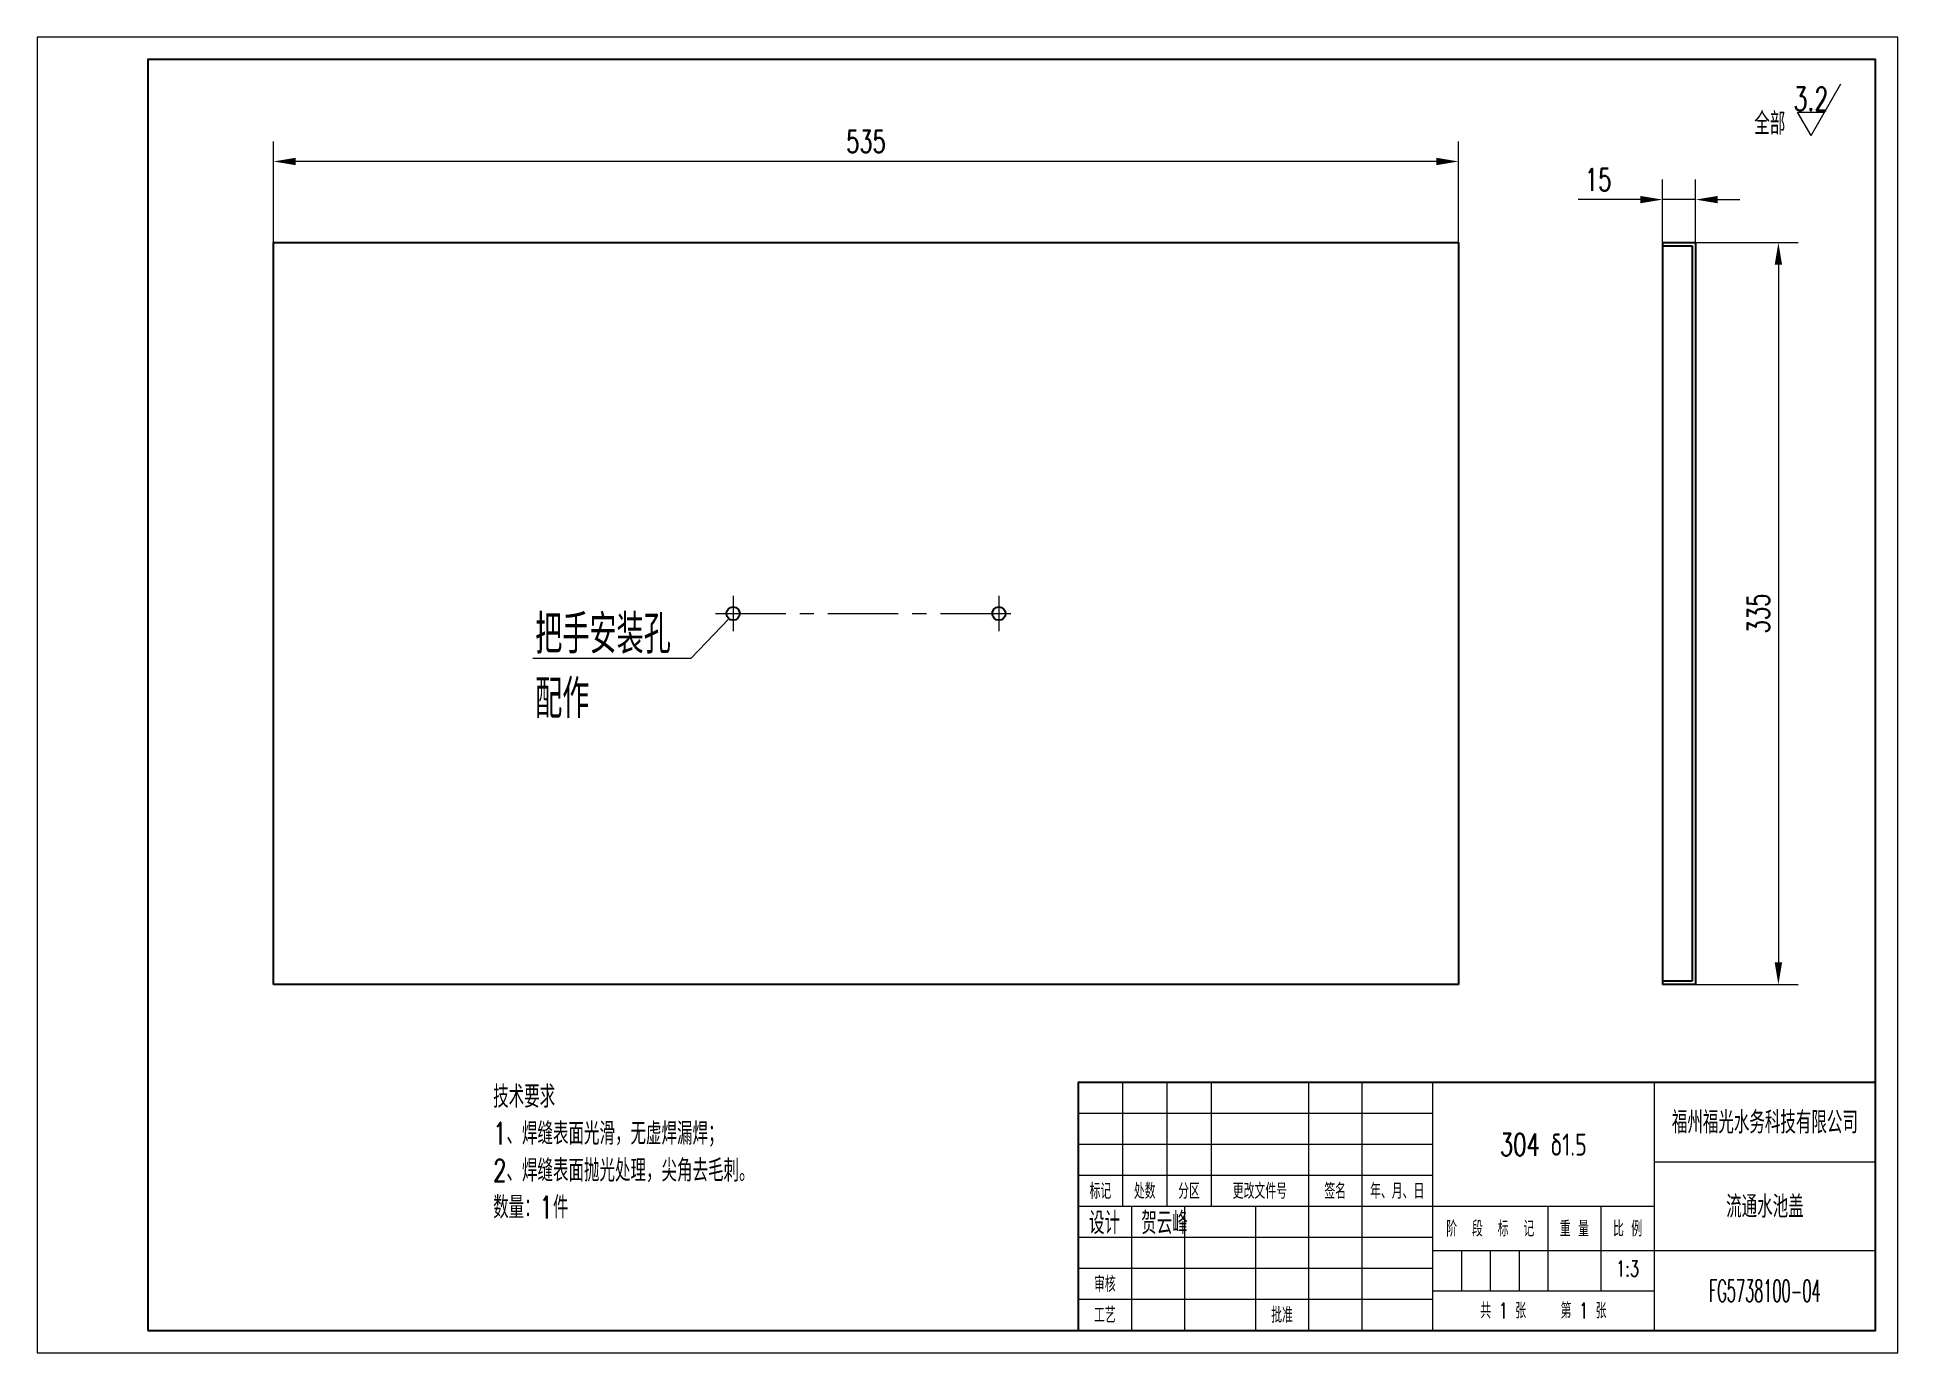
# Model space of a CAD drawing. Header units: millimetres. Extents: x 0 to 10469, y -1705 to 1188.
# Drawn here: x 3157 to 3997, y 0 to 594 of the extents above; entities that cross this region are included whole.
import ezdxf
from ezdxf.enums import TextEntityAlignment as Align

# ---------------------------------------------------------------- set-up
doc = ezdxf.new("R2010")
doc.units = ezdxf.units.MM
doc.linetypes.add('ACAD_ISO02W100', pattern=[15, 12, -3])
doc.linetypes.add('CENTER', pattern=[50.8, 31.75, -6.35, 6.35, -6.35])
for name, color, linetype, lineweight in [('中心线', 1, 'CENTER', 15), ('粗实线', 7, 'Continuous', 30), ('细实线', 3, 'Continuous', 15), ('虚线', 2, 'ACAD_ISO02W100', 15)]:
    doc.layers.add(name, color=color, linetype=linetype, lineweight=lineweight)
doc.styles.add('5', font='simplex.shx', dxfattribs={"width": 0.7, "height": 17.5, "bigfont": 'hztxt.shx'})
doc.styles.add('USER2', font='simplex.shx', dxfattribs={"width": 0.7, "height": 10, "bigfont": 'hztxt.shx'})
doc.styles.add('机械工程图样式', font='simplex.shx', dxfattribs={"width": 0.7, "height": 3.5, "bigfont": 'hztxt.shx'})
doc.dimstyles.new('机械工程图-3', dxfattribs={"dimtxt": 3.5, "dimasz": 10, "dimexe": 9, "dimexo": 0, "dimgap": 4, "dimtad": 1, "dimdec": 3, "dimdsep": 46, "dimtxsty": 'USER2', "dimcen": 0, "dimclrd": 256, "dimclre": 256, "dimadec": 0, "dimazin": 2, "dimtfac": 1, "dimtdec": 3, "dimtmove": 0, "dimatfit": 3, "dimfxl": 1, "dimtolj": 1, "dimtzin": 0, "dimlwd": -1, "dimlwe": -1, "dimarcsym": 0})

msp = doc.modelspace()

# ---------------------------------------------------------------- texts
at = {"layer": '细实线', "attachment_point": 1}
for s, insert, char_height, width, style in [('全部', (3932.7107, 560.0347), 10, 43.376813, 'USER2'), ('把手安装孔\\P配作', (3382.3206, 333.192), 17.5, 72.508649, '5'), ('技术要求\\P1、焊缝表面光滑，无虚焊漏焊；\\P2、焊缝表面抛光处理，尖角去毛刺。\\P数量：1件', (3363.3491, 120.6556), 10, 217.856534, 'USER2'), ('设计  贺云峰', (3632.3373, 63.5836), 10, 48, 'USER2')]:
    msp.add_mtext(s, dxfattribs=dict(at, insert=insert, char_height=char_height, width=width, style=style))

# ---------------------------------------------------------------- blocks, each defined once
blk = doc.blocks.new('标题栏')
at = {"layer": '粗实线'}
blk.add_lwpolyline([(-180, 0), (0, 0), (0, 56), (-180, 56)], close=True, dxfattribs=at)
at = {"layer": '细实线'}
for p, q in [((-170, 56), (-170, 28)), ((-160, 56), (-160, 28)), ((-150, 56), (-150, 28)), ((-128, 56), (-128, 0)), ((-116, 56), (-116, 0)), ((-100, 56), (-100, 0)), ((-50, 56), (-50, 0)), ((-100, 49), (-180, 49)), ((-100, 42), (-180, 42)), ((0, 38), (-50, 38)), ((-100, 35), (-180, 35)), ((-50, 28), (-180, 28)), ((-168, 28), (-168, 0)), ((-156, 28), (-156, 0)), ((-140, 28), (-140, 0)), ((-74, 28), (-74, 9)), ((-62, 28), (-62, 9)), ((-100, 21), (-180, 21)), ((0, 18), (-100, 18)), ((-93.5, 18), (-93.5, 9)), ((-87, 18), (-87, 9)), ((-80.5, 18), (-80.5, 9)), ((-100, 14), (-180, 14)), ((-100, 9), (-50, 9)), ((-100, 7), (-180, 7))]:
    blk.add_line(p, q, dxfattribs=at)
at = {"layer": '细实线', "style": '机械工程图样式', "width": 0.7}
for s, p in [('标记', (-175, 31.5)), ('处数', (-165, 31.49)), ('更改文件号', (-139, 31.5)), ('签名', (-122, 31.5)), ('年、月、日', (-108, 31.5)), ('分区', (-155, 31.5)), ('阶  段  标  记', (-87, 23)), ('重 量', (-68, 23)), ('比 例', (-56, 23)), ('审核', (-174, 10.5)), ('工艺', (-174, 3.5)), ('批准', (-134, 3.5))]:
    blk.add_text(s, height=3.5, dxfattribs=at).set_placement(p, align=Align.MIDDLE_CENTER)
for tag, height, p in [('单位名称', 5, (-25, 47)), ('材料标记', 5, (-75, 42)), ('图样名称', 5, (-25, 28)), ('重量', 3.5, (-68, 14)), ('比例', 3.5, (-56, 14)), ('图样代号', 5, (-25, 9)), ('共张第张', 3.5, (-75, 4.51))]:
    blk.add_attdef(tag, text='', height=height, dxfattribs=at).set_placement(p, align=Align.MIDDLE_CENTER)
blk = doc.blocks.new('*D57')
at = {"layer": 'Defpoints', "color": 0}
for p in [(3264.18, 537.89), (3264.18, 501.25), (3799.18, 501.25)]:
    blk.add_point(p, dxfattribs=at)
at = {"layer": '细实线'}
for p, q in [((3264.18, 501.25), (3264.18, 546.89)), ((3799.18, 501.25), (3799.18, 546.89)), ((3789.18, 537.89), (3274.18, 537.89))]:
    blk.add_line(p, q, dxfattribs=at)
for points in [[(3274.18, 539.55), (3274.18, 536.22), (3264.18, 537.89)], [(3789.18, 539.55), (3789.18, 536.22), (3799.18, 537.89)]]:
    blk.add_solid(points, dxfattribs=at)
at = {"layer": '细实线', "color": 0, "insert": (3531.68, 546.89), "char_height": 10, "attachment_point": 5, "style": 'USER2'}
blk.add_mtext('\\A1;535', dxfattribs=at)
blk = doc.blocks.new('*D58')
at = {"layer": 'Defpoints', "color": 0}
for p in [(3906.24, 501.25), (3906.24, 166.25), (3943.59, 166.25)]:
    blk.add_point(p, dxfattribs=at)
at = {"layer": '细实线'}
for p, q in [((3906.24, 501.25), (3952.59, 501.25)), ((3943.59, 491.25), (3943.59, 176.25)), ((3906.24, 166.25), (3952.59, 166.25))]:
    blk.add_line(p, q, dxfattribs=at)
for points in [[(3941.92, 491.25), (3945.26, 491.25), (3943.59, 501.25)], [(3941.92, 176.25), (3945.26, 176.25), (3943.59, 166.25)]]:
    blk.add_solid(points, dxfattribs=at)
at = {"layer": '细实线', "color": 0, "insert": (3934.59, 333.75), "char_height": 10, "attachment_point": 5, "rotation": 90, "style": 'USER2'}
blk.add_mtext('\\A1;335', dxfattribs=at)
blk = doc.blocks.new('*D59')
at = {"layer": 'Defpoints', "color": 0}
for p in [(3891.24, 520.68), (3891.24, 501.25), (3906.24, 501.25)]:
    blk.add_point(p, dxfattribs=at)
at = {"layer": '细实线'}
for p, q in [((3891.24, 501.25), (3891.24, 529.68)), ((3906.24, 501.25), (3906.24, 529.68)), ((3881.24, 520.68), (3853.24, 520.68)), ((3906.24, 520.68), (3891.24, 520.68)), ((3916.24, 520.68), (3926.24, 520.68))]:
    blk.add_line(p, q, dxfattribs=at)
for points in [[(3881.24, 522.34), (3881.24, 519.01), (3891.24, 520.68)], [(3916.24, 522.34), (3916.24, 519.01), (3906.24, 520.68)]]:
    blk.add_solid(points, dxfattribs=at)
at = {"layer": '细实线', "color": 0, "insert": (3862.24, 529.68), "char_height": 10, "attachment_point": 5, "style": 'USER2'}
blk.add_mtext('\\A1;15', dxfattribs=at)
blk = doc.blocks.new('粗糙度')
at = {"layer": '细实线'}
for p, q in [((0, 0), (4.48, 7.75)), ((0, 0), (-2.02, 3.5)), ((-2.02, 3.5), (2.02, 3.5))]:
    blk.add_line(p, q, dxfattribs=at)
at = {"layer": '细实线', "style": '机械工程图样式', "width": 0.7}
blk.add_attdef('粗糙度', text='', height=3.5, dxfattribs=at).set_placement((-0.02, 5.51), align=Align.MIDDLE_CENTER)

# ---------------------------------------------------------------- dimensions: what is measured, and where the dimension line sits
at = {"layer": '细实线'}
for base, p1, p2, picture, middle in [((3264.1842, 537.8879), (3799.1842, 501.2486), (3264.1842, 501.2486), '*D57', (3531.6842, 546.8879)), ((3891.2396, 520.6759), (3906.2396, 501.2486), (3891.2396, 501.2486), '*D59', (3862.2396, 529.6759))]:
    dim = msp.add_linear_dim(base=base, p1=p1, p2=p2, dimstyle='机械工程图-3', dxfattribs=at)
    dim.commit()
    dim.dimension.update_dxf_attribs({"geometry": picture, "text_midpoint": middle})
dim = msp.add_linear_dim(base=(3943.5889, 166.2486), p1=(3906.2396, 501.2486), p2=(3906.2396, 166.2486), angle=90, dimstyle='机械工程图-3', dxfattribs=at)
dim.commit()
dim.dimension.update_dxf_attribs({"geometry": '*D58', "text_midpoint": (3934.5889, 333.7486)})

# ---------------------------------------------------------------- linework, layer by layer
at = {"layer": '中心线'}
for p, q in [((3471.6842, 341.7486), (3471.6842, 325.7486)), ((3591.6842, 341.7486), (3591.6842, 325.7486)), ((3463.6842, 333.7486), (3599.6842, 333.7486))]:
    msp.add_line(p, q, dxfattribs=at)
at = {"layer": '粗实线'}
for p, q in [((3264.1842, 501.2486), (3799.1842, 501.2486)), ((3264.1842, 166.2486), (3264.1842, 501.2486)), ((3799.1842, 501.2486), (3799.1842, 166.2486)), ((3891.2396, 501.2486), (3891.2396, 166.2486)), ((3891.2396, 501.2486), (3906.2396, 501.2486)), ((3891.2396, 499.7486), (3904.7396, 499.7486)), ((3904.7396, 499.7486), (3904.7396, 167.7486)), ((3906.2396, 501.2486), (3906.2396, 166.2486)), ((3799.1842, 166.2486), (3264.1842, 166.2486)), ((3904.7396, 167.7486), (3891.2396, 167.7486)), ((3906.2396, 166.2486), (3891.2396, 166.2486))]:
    msp.add_line(p, q, dxfattribs=at)
msp.add_lwpolyline([(3207.5, 10), (3987.5, 10), (3987.5, 584), (3207.5, 584)], close=True, dxfattribs=at)
for centre in [(3471.6842, 333.7486), (3591.6842, 333.7486)]:
    msp.add_circle(centre, 3, dxfattribs=at)
at = {"layer": '细实线'}
for p, q in [((3469.8142, 331.4028), (3452.5282, 313.4732)), ((3452.5282, 313.4732), (3381.2713, 313.4732))]:
    msp.add_line(p, q, dxfattribs=at)
msp.add_lwpolyline([(3157.5, 0), (3997.5, 0), (3997.5, 594), (3157.5, 594)], close=True, dxfattribs=at)

# ---------------------------------------------------------------- block references
at = {"layer": '细实线', "xscale": 3, "yscale": 3, "zscale": 3}
msp.add_blockref('粗糙度', (3958.3553, 549.6246), dxfattribs=at).add_auto_attribs({'粗糙度': '3.2'})
at = {"layer": '虚线'}
ref = msp.add_blockref('标题栏', (3987.5, 10), dxfattribs=dict(at, xscale=2, yscale=2, zscale=2))
ref.add_attrib('材料标记', '304 δ1.5', dxfattribs={"layer": '细实线', "height": 10, "style": '机械工程图样式', "width": 0.7}).set_placement((3837.5, 94), align=Align.MIDDLE_CENTER)
ref.add_attrib('单位名称', '福州福光水务科技有限公司', dxfattribs={"layer": '细实线', "height": 10, "style": '机械工程图样式', "width": 0.7}).set_placement((3937.5, 104), align=Align.MIDDLE_CENTER)
ref.add_attrib('图样名称', '流通水池盖', dxfattribs={"layer": '细实线', "height": 10, "style": '机械工程图样式', "width": 0.7}).set_placement((3937.5, 66), align=Align.MIDDLE_CENTER)
ref.add_attrib('图样代号', 'FG5738100-04', dxfattribs={"layer": '细实线', "height": 10, "style": '机械工程图样式', "width": 0.48}).set_placement((3937.5, 28), align=Align.MIDDLE_CENTER)
ref.add_attrib('比例', '1:3', dxfattribs={"layer": '细实线', "height": 7, "style": '机械工程图样式', "width": 0.7}).set_placement((3875.5, 38), align=Align.MIDDLE_CENTER)
ref.add_attrib('共张第张', '共 1 张    第 1 张', dxfattribs={"layer": '细实线', "height": 7, "style": '机械工程图样式', "width": 0.7}).set_placement((3837.5, 19.0171), align=Align.MIDDLE_CENTER)

msp.set_redraw_order([(e.dxf.handle, doc.entitydb.next_handle()) for e in msp.query("TEXT MTEXT ATTDEF DIMENSION ARC_DIMENSION")])  # texts and dimensions are drawn at this point

doc.saveas('drawing.dxf')
